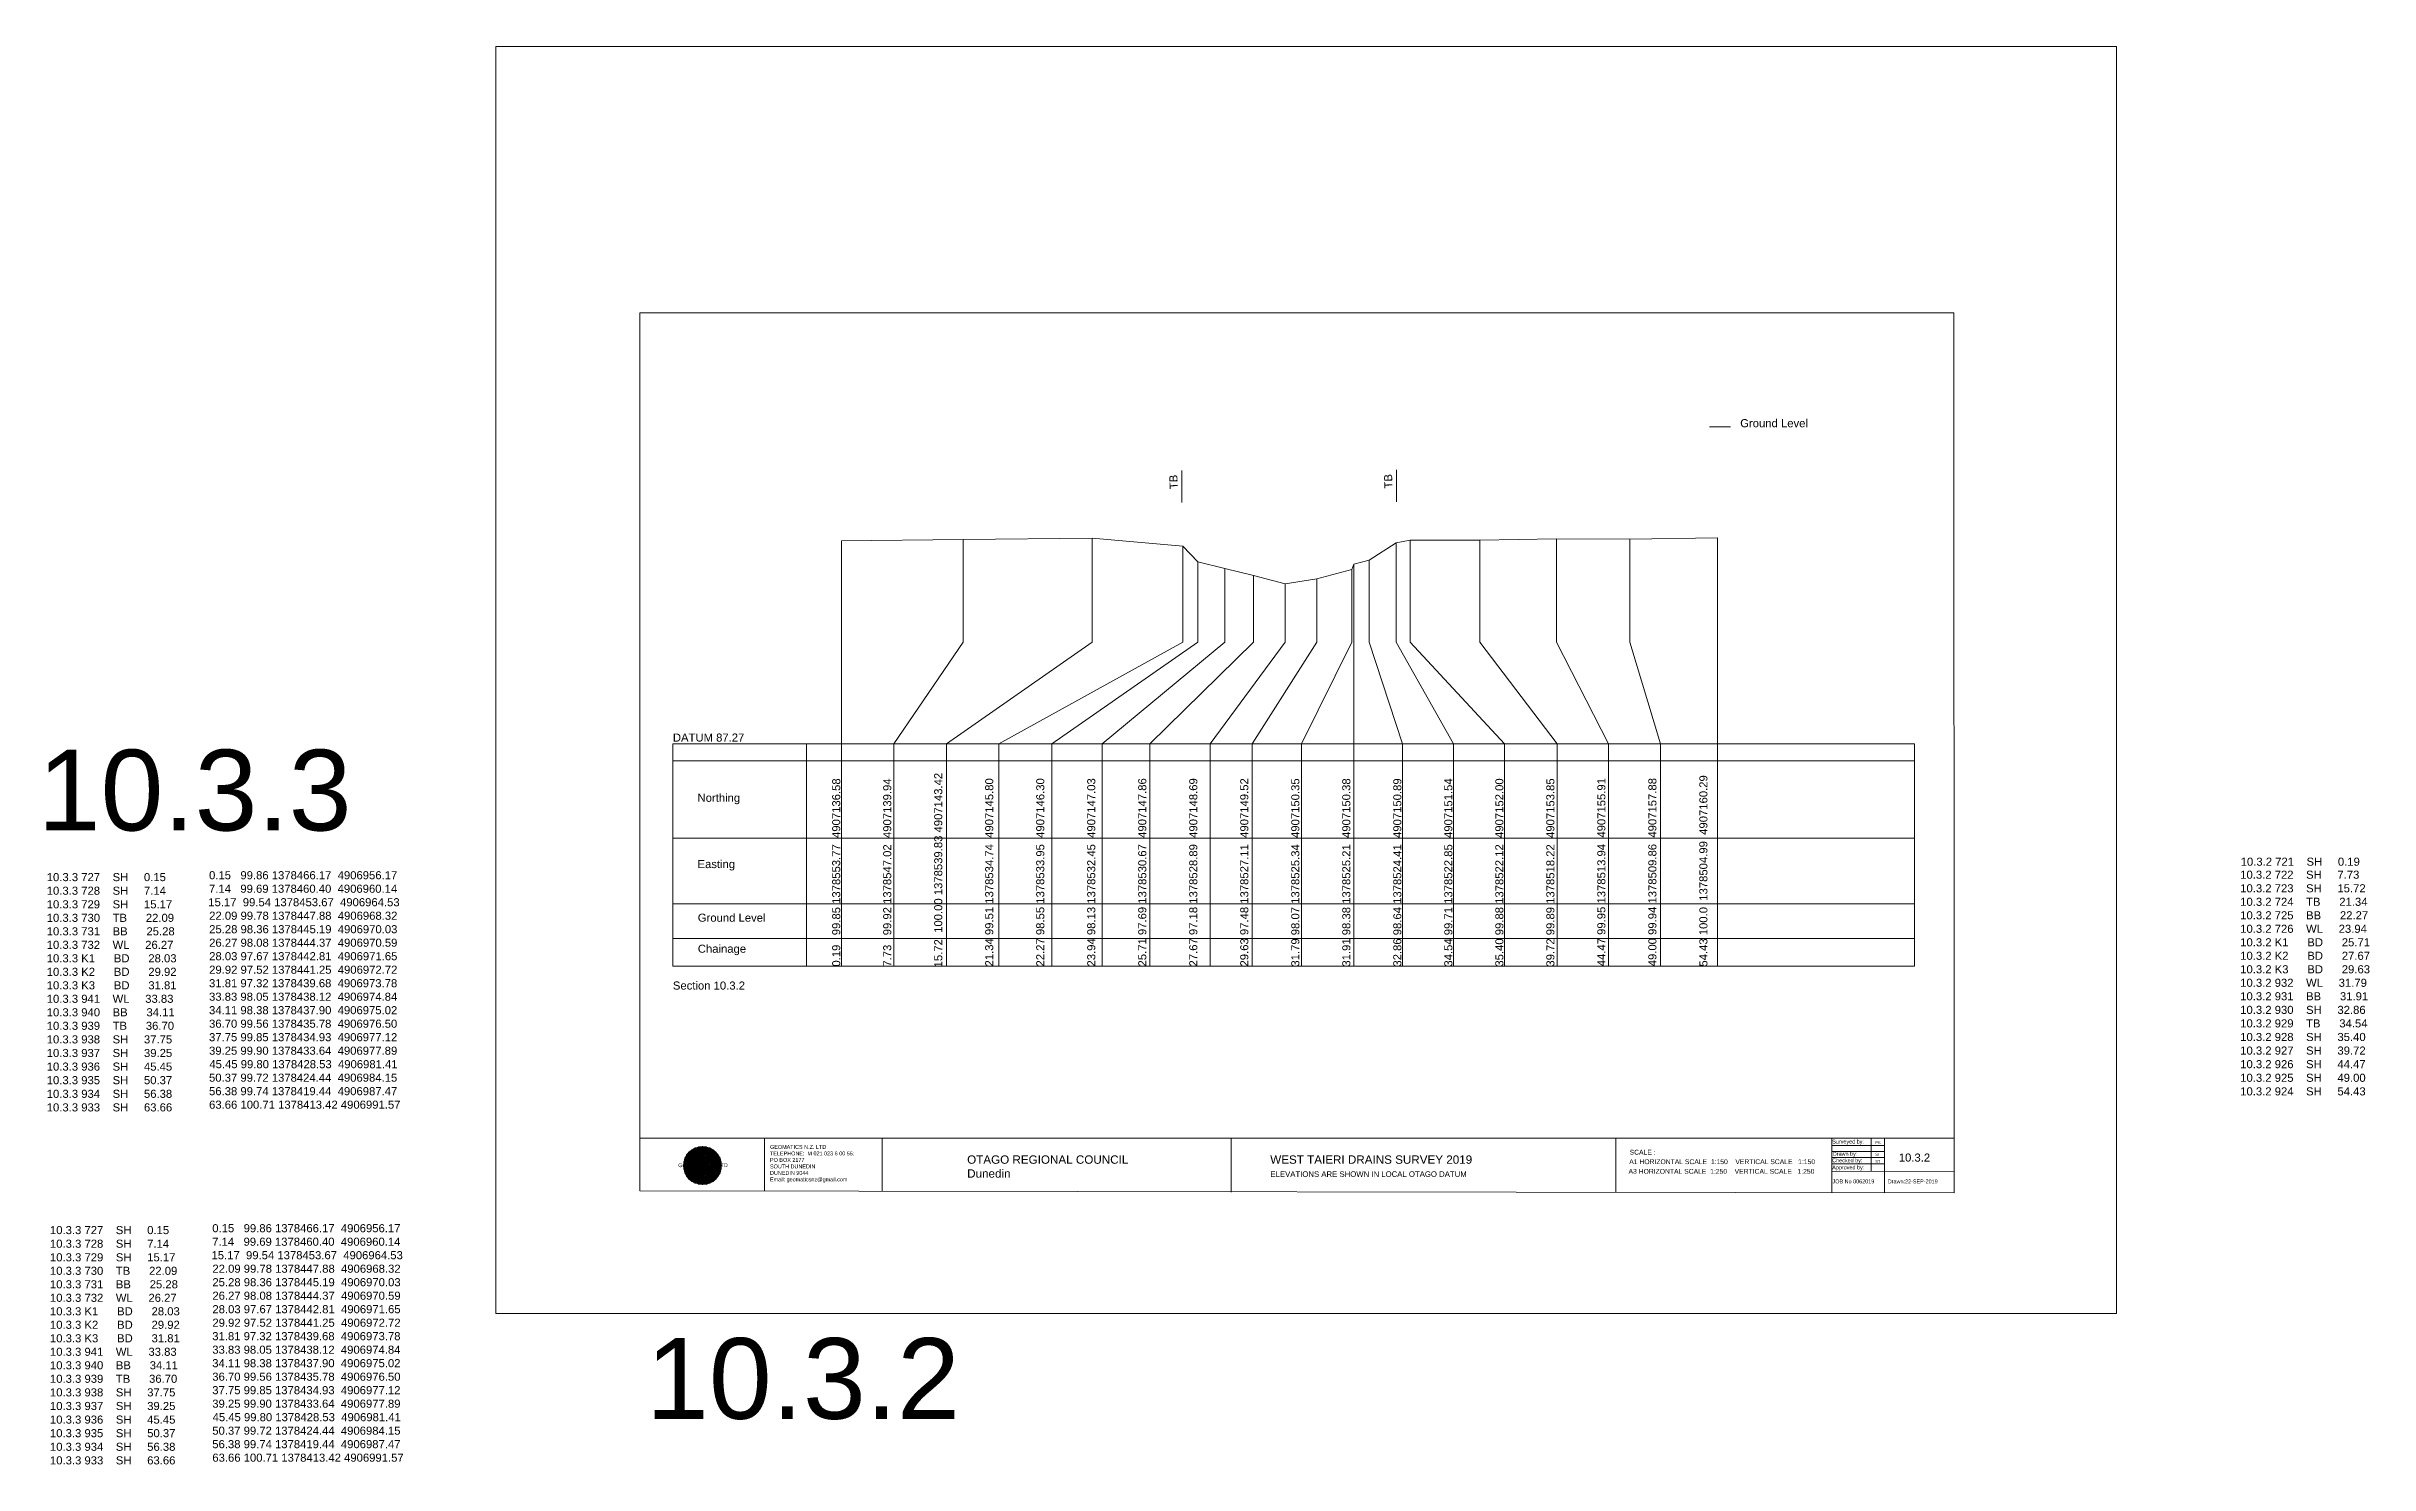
# Model space of a CAD drawing. Header units: millimetres. Extents: x -98331 to 20492277063, y -17414975531 to 5515447517.
# Drawn here: x 269744 to 413547, y 1922118 to 2009887 of the extents above; entities that cross this region are included whole.
import ezdxf

# ---------------------------------------------------------------- set-up
doc = ezdxf.new("R2010")
doc.units = ezdxf.units.MM
doc.header["$PDMODE"] = 35
doc.header["$PDSIZE"] = 1
doc.layers.get('0').update_dxf_attribs({"lineweight": 0})
doc.layers.add('geo', color=7, linetype='Continuous')
doc.styles.get("Standard").update_dxf_attribs({"font": 'arial.ttf', "height": 5000})

msp = doc.modelspace()

# ---------------------------------------------------------------- texts
at = {"linetype": 'Continuous', "lineweight": 0}
for s, p in [('Ground Level', (374590, 1986320)), ('10.3.3 727    SH     0.15', (269761, 1958226)), ('0.15   99.86 1378466.17  4906956.17', (279808, 1958342)), ('10.3.2 722    SH     7.73', (405541, 1958375)), ('10.3.2 721    SH     0.19', (405570, 1959180)), ('10.3.3 728    SH     7.14', (269761, 1957384)), ('15.17  99.54 1378453.67  4906964.53', (279761, 1956672)), ('7.14   99.69 1378460.40  4906960.14', (279804, 1957507)), ('10.3.2 723    SH     15.72', (405541, 1957534)), ('10.3.2 724    TB      21.34', (405541, 1956698)), ('10.3.3 729    SH     15.17', (269761, 1956542)), ('10.3.3 730    TB      22.09', (269761, 1955707)), ('22.09 99.78 1378447.88  4906968.32', (279816, 1955836)), ('10.3.2 725    BB      22.27', (405541, 1955863)), ('10.3.3 731    BB      25.28', (269761, 1954871)), ('10.3.3 732    WL     26.27', (269761, 1954036)), ('25.28 98.36 1378445.19  4906970.03', (279816, 1955001)), ('26.27 98.08 1378444.37  4906970.59', (279816, 1954166)), ('10.3.2 726    WL     23.94', (405541, 1955027)), ('10.3.2 K1      BD      25.71', (405541, 1954192)), ('10.3.3 K1      BD      28.03', (269761, 1953201)), ('10.3.3 K2      BD      29.92', (269761, 1952365)), ('28.03 97.67 1378442.81  4906971.65', (279816, 1953330)), ('29.92 97.52 1378441.25  4906972.72', (279816, 1952495)), ('10.3.2 K2      BD      27.67', (405541, 1953357)), ('10.3.2 K3      BD      29.63', (405541, 1952521)), ('10.3.3 K3      BD      31.81', (269761, 1951530)), ('31.81 97.32 1378439.68  4906973.78', (279808, 1951659)), ('10.3.2 932    WL     31.79', (405541, 1951686)), ('10.3.3 941    WL     33.83', (269761, 1950695)), ('10.3.3 940    BB      34.11', (269761, 1949859)), ('33.83 98.05 1378438.12  4906974.84', (279808, 1950824)), ('34.11 98.38 1378437.90  4906975.02', (279808, 1949989)), ('10.3.2 931    BB      31.91', (405541, 1950851)), ('10.3.2 930    SH     32.86', (405541, 1950009)), ('10.3.3 939    TB      36.70', (269761, 1949024)), ('10.3.3 938    SH     37.75', (269761, 1948182)), ('36.70 99.56 1378435.78  4906976.50', (279808, 1949153)), ('37.75 99.85 1378434.93  4906977.12', (279808, 1948318)), ('10.3.2 929    TB      34.54', (405541, 1949173)), ('10.3.2 928    SH     35.40', (405541, 1948331)), ('10.3.3 937    SH     39.25', (269761, 1947340)), ('39.25 99.90 1378433.64  4906977.89', (279808, 1947482)), ('45.45 99.80 1378428.53  4906981.41', (279828, 1946647)), ('10.3.2 927    SH     39.72', (405541, 1947490)), ('10.3.2 926    SH     44.47', (405541, 1946648)), ('10.3.3 936    SH     45.45', (269761, 1946498)), ('10.3.3 935    SH     50.37', (269761, 1945656)), ('50.37 99.72 1378424.44  4906984.15', (279808, 1945812)), ('10.3.2 925    SH     49.00', (405541, 1945806)), ('10.3.3 934    SH     56.38', (269761, 1944814)), ('10.3.3 933    SH     63.66', (269761, 1943973)), ('56.38 99.74 1378419.44  4906987.47', (279808, 1944976)), ('63.66 100.71 1378413.42 4906991.57', (279811, 1944141)), ('10.3.2 924    SH     54.43', (405541, 1944964)), ('10.3.3 727    SH     0.15', (269961, 1936378)), ('10.3.3 728    SH     7.14', (269961, 1935536)), ('0.15   99.86 1378466.17  4906956.17', (280008, 1936495)), ('7.14   99.69 1378460.40  4906960.14', (280004, 1935659)), ('10.3.3 729    SH     15.17', (269961, 1934694)), ('10.3.3 730    TB      22.09', (269961, 1933859)), ('15.17  99.54 1378453.67  4906964.53', (279961, 1934824)), ('22.09 99.78 1378447.88  4906968.32', (280016, 1933989)), ('10.3.3 731    BB      25.28', (269961, 1933024)), ('25.28 98.36 1378445.19  4906970.03', (280016, 1933153)), ('26.27 98.08 1378444.37  4906970.59', (280016, 1932318)), ('10.3.3 732    WL     26.27', (269961, 1932188)), ('10.3.3 K1      BD      28.03', (269961, 1931353)), ('28.03 97.67 1378442.81  4906971.65', (280016, 1931482)), ('10.3.3 K2      BD      29.92', (269961, 1930518)), ('10.3.3 K3      BD      31.81', (269961, 1929682)), ('31.81 97.32 1378439.68  4906973.78', (280008, 1929812)), ('29.92 97.52 1378441.25  4906972.72', (280016, 1930647)), ('10.3.3 941    WL     33.83', (269961, 1928847)), ('10.3.3 940    BB      34.11', (269961, 1928011)), ('33.83 98.05 1378438.12  4906974.84', (280008, 1928976)), ('34.11 98.38 1378437.90  4906975.02', (280008, 1928141)), ('10.3.3 939    TB      36.70', (269961, 1927176)), ('36.70 99.56 1378435.78  4906976.50', (280008, 1927305)), ('37.75 99.85 1378434.93  4906977.12', (280008, 1926470)), ('10.3.3 938    SH     37.75', (269961, 1926334)), ('10.3.3 937    SH     39.25', (269961, 1925492)), ('39.25 99.90 1378433.64  4906977.89', (280008, 1925635)), ('10.3.3 936    SH     45.45', (269961, 1924650)), ('10.3.3 935    SH     50.37', (269961, 1923809)), ('50.37 99.72 1378424.44  4906984.15', (280008, 1923964)), ('45.45 99.80 1378428.53  4906981.41', (280028, 1924799)), ('10.3.3 934    SH     56.38', (269961, 1922967)), ('56.38 99.74 1378419.44  4906987.47', (280008, 1923129)), ('63.66 100.71 1378413.42 4906991.57', (280011, 1922293)), ('10.3.3 933    SH     63.66', (269961, 1922125))]:
    msp.add_text(s, height=500, dxfattribs=at).set_placement(p)
at = {"color": 7, "linetype": 'Continuous', "lineweight": 0}
for p in [(339774, 1982498), (353068, 1982540)]:
    msp.add_text('TB', height=500, rotation=91.78991, dxfattribs=at).set_placement(p)
for s, height, p in [('DATUM 87.27', 500, (308520, 1966863)), ('10.3.3 ', 5000, (269212, 1961361)), ('Northing', 500, (310046, 1963136)), ('Easting', 500, (310044, 1959033)), ('Ground Level', 500, (310062, 1955714)), ('Chainage', 500, (310065, 1953794)), ('Section 10.3.2', 500, (308520, 1951514)), ('SCALE :  ', 300, (367745, 1941298)), ('10.3.2', 500, (384406, 1940867)), ('A3 HORIZONTAL SCALE  1:250    VERTICAL SCALE   1:250 ', 300, (367678, 1940115)), ('A1 HORIZONTAL SCALE  1:150    VERTICAL SCALE   1:150 ', 300, (367722, 1940711)), ('10.3.2', 5000, (306869, 1924946))]:
    msp.add_text(s, height=height, dxfattribs=at).set_placement(p)
at = {"linetype": 'Continuous', "lineweight": 0}
for s, p in [('0.19   99.85 1378553.77  4907136.58', (318881, 1952936)), ('7.73   99.92 1378547.02  4907139.94', (322039, 1952932)), ('15.72  100.00 1378539.83 4907143.42', (325197, 1952889)), ('21.34 99.51 1378534.74  4907145.80', (328354, 1952944)), ('22.27 98.55 1378533.95  4907146.30', (331512, 1952944)), ('23.94 98.13 1378532.45  4907147.03', (334669, 1952944)), ('25.71 97.69 1378530.67  4907147.86', (337827, 1952944)), ('27.67 97.18 1378528.89  4907148.69', (340985, 1952944)), ('29.63 97.48 1378527.11  4907149.52', (344142, 1952944)), ('31.79 98.07 1378525.34  4907150.35', (347300, 1952936)), ('31.91 98.38 1378525.21  4907150.38', (350457, 1952936)), ('32.86 98.64 1378524.41  4907150.89', (353615, 1952936)), ('34.54 99.71 1378522.85  4907151.54', (356772, 1952936)), ('35.40 99.88 1378522.12  4907152.00', (359930, 1952936)), ('39.72 99.89 1378518.22  4907153.85', (363088, 1952936)), ('44.47 99.95 1378513.94  4907155.91', (366245, 1952956)), ('49.00 99.94 1378509.86  4907157.88', (369403, 1952956)), ('54.43 100.0  1378504.99  4907160.29', (372560, 1952936))]:
    msp.add_text(s, height=500, rotation=90, dxfattribs=at).set_placement(p)

# ---------------------------------------------------------------- blocks, each defined once
blk = doc.blocks.new('Geomatics_Circle_SPT')
at = {"layer": 'geo', "color": 2, "linetype": 'Continuous', "lineweight": 0}
for p, q in [((0, 25.2), (-25.2, 0)), ((-24.7, 4.9), (-4.9, 24.7)), ((-24.7, -4.9), (4.9, 24.7)), ((4.9, -24.7), (-24.7, 4.9)), ((-24.7, 0), (0, -24.7)), ((-9.7, 23.3), (-23.3, 9.6)), ((9.7, 23.3), (-23.3, -9.7)), ((-23.3, 9.7), (9.7, -23.3)), ((-21, 14), (-14, 21)), ((-21, -14), (14, 21)), ((14, -21), (-21, 14)), ((0, 0), (-17.8, 17.8)), ((0, 0), (-17.8, -17.8)), ((-14, 21), (21, -14)), ((21, 14), (-14, -21)), ((23.3, -9.7), (-9.7, 23.3)), ((-9.7, -23.3), (23.3, 9.7)), ((-4.9, 24.7), (24.7, -4.9)), ((24.7, 4.9), (-4.9, -24.7)), ((25.2, 0), (0, 25.2)), ((0, 0), (17.8, 17.8)), ((0, 0), (17.8, -17.8)), ((0, -24.8), (25.2, 0)), ((4.9, 24.7), (24.7, 4.9)), ((23.3, 9.7), (9.7, 23.3)), ((14, 21), (21, 14)), ((17.8, 18.1), (17.8, 18.1)), ((-4.9, -24.7), (-24.7, -4.9)), ((-23.3, -9.7), (-9.7, -23.3)), ((-14, -21), (-21, -14)), ((-17.8, -17.8), (-17.8, -17.8)), ((24.7, -4.9), (4.9, -24.7)), ((4.9, -24.7), (4.9, -24.7)), ((9.7, -23.3), (23.3, -9.7)), ((21, -14), (14, -21)), ((18.1, -17.8), (18.1, -17.8))]:
    blk.add_line(p, q, dxfattribs=at)
at = {"layer": 'geo', "color": 1, "linetype": 'Continuous', "lineweight": 0}
for p, q in [((-25.2, 0), (9.7, 23.3)), ((-25.2, 0), (-9.6, 23.3)), ((-25.2, 0), (23.3, 9.7)), ((-25.2, 0), (-23.3, 9.7)), ((-23.3, -9.7), (-25.2, 0)), ((-9.6, -23.3), (-25.2, 0)), ((9.7, -23.3), (-25.2, 0)), ((-4.9, 24.8), (-24.7, -4.9)), ((4.9, 24.7), (-24.7, 4.9)), ((14, 21), (-24.7, -4.9)), ((-14, 21), (-24.7, 4.9)), ((21, 14), (-24.7, 4.9)), ((-21, 14), (-24.7, -4.9)), ((0, 0), (-24.7, 4.9)), ((-24.7, 4.9), (-21, -14)), ((-24.7, 4.9), (-4.9, -24.7)), ((-24.7, 4.9), (14, -21)), ((-24.7, 4.9), (-24.7, 4.9)), ((0, 0), (-24.7, -4.9)), ((-23.3, 9.7), (0, 25.2)), ((-23.3, -9.6), (0, 25.2)), ((-23.3, -9.6), (17.8, 17.8)), ((-23.3, 9.7), (-17.8, 17.9)), ((-23.3, -9.6), (-17.8, 17.9)), ((-23.3, 9.7), (17.8, 17.8)), ((-17.8, -17.8), (-23.3, 9.7)), ((0, -25.2), (-23.3, 9.7)), ((-23.3, 9.7), (17.8, -17.8)), ((-23.3, 9.7), (25.2, 0)), ((-23.3, 9.4), (-23.3, 9.4)), ((-23.3, -9.7), (25.2, 0)), ((4.9, 24.8), (-21, -14)), ((-4.9, 24.7), (-21, 14)), ((14, 21), (-21, 14)), ((-14, 21), (-21, -14)), ((0, 0), (-21, 14)), ((-21, 14), (-14, -21)), ((-21, 14), (4.9, -24.7)), ((-21, 14), (-21, 14)), ((24.7, 4.9), (-21, 14)), ((0, 0), (-21, -14)), ((-17.9, 17.6), (-17.9, 17.6)), ((-17.8, 17.8), (9.7, 23.3)), ((-17.8, 17.8), (-9.6, 23.3)), ((-17.8, -17.8), (9.7, 23.3)), ((-17.8, -17.8), (-9.7, 23.3)), ((-9.7, -23.3), (-17.8, 17.8)), ((-17.8, 17.8), (9.7, -23.3)), ((-17.8, 17.8), (23.3, -9.6)), ((-17.8, 17.8), (23.3, 9.7)), ((-17.8, -17.8), (23.3, 9.7)), ((4.9, 24.7), (-14, 21)), ((-4.9, 24.7), (-14, -20.9)), ((0, 0), (-14, 21)), ((-14, 21), (-4.9, -24.7)), ((-14, 21), (-14, 21)), ((24.7, -4.9), (-14, 21)), ((21, 14), (-14, 21)), ((-14, -21), (24.7, 4.9)), ((0, 0), (-14, -21)), ((-9.8, 23.1), (-9.8, 23.1)), ((-9.7, 23.3), (0, 25.2)), ((-9.7, 23.3), (0, -25.2)), ((-9.7, -23.3), (0, 25.2)), ((-9.6, 23.3), (17.8, -17.8)), ((-9.6, 23.3), (25.2, 0)), ((-9.6, 23.3), (17.8, 17.8)), ((-9.6, -23.3), (17.8, 17.9)), ((25.2, 0), (-9.6, -23.3)), ((0, 0), (-4.9, 24.7)), ((-4.9, 24.7), (-4.9, 24.7)), ((21, -14), (-4.9, 24.7)), ((24.8, 4.9), (-4.9, 24.7)), ((14, 21), (-4.9, 24.7)), ((-4.9, -24.7), (21, 14)), ((0, 0), (-4.9, -24.7)), ((-0.2, 25.1), (-0.2, 25.1)), ((0, 25.2), (9.7, -23.3)), ((0, 25.2), (23.3, -9.7)), ((0, 25.2), (23.3, 9.7)), ((0, 25.2), (9.7, 23.3)), ((0, 0), (4.9, 24.7)), ((0, -25.2), (9.7, 23.3)), ((0, 0), (14, 21)), ((0, 0), (21, 14)), ((23.3, 9.7), (0, -25.2)), ((0, 0), (24.8, 4.9)), ((0, 0), (4.9, -24.7)), ((0, 0), (14, -21)), ((0, 0), (21, -14)), ((0, 0), (24.8, -4.9)), ((21, 14), (4.9, 24.8)), ((14, -21), (4.9, 24.7)), ((24.7, -4.9), (4.9, 24.7)), ((4.9, 24.7), (4.9, 24.7)), ((4.9, -24.7), (14, 21)), ((4.9, -24.7), (24.7, 4.9)), ((9.4, 23.3), (9.4, 23.3)), ((9.7, 23.3), (17.8, -17.8)), ((9.7, 23.3), (25.2, 0)), ((9.7, 23.3), (17.8, 17.9)), ((17.8, 17.8), (9.7, -23.3)), ((25.2, 0), (9.7, -23.3)), ((21, -14), (14, 21)), ((24.7, 4.9), (14, 21)), ((14, 21), (14, 21)), ((14, -21), (21, 14)), ((17.6, 17.9), (17.6, 17.9)), ((17.8, 17.8), (23.3, -9.7)), ((17.8, 17.8), (23.3, 9.7)), ((23.3, 9.7), (17.8, -17.8)), ((24.7, -4.9), (21, 14)), ((21, 14), (21, 14)), ((21, -14), (24.7, 4.9)), ((23.1, 9.8), (23.1, 9.8)), ((23.3, 9.7), (25.2, 0)), ((25.2, 0), (23.3, -9.6)), ((24.7, 4.9), (24.7, 4.9)), ((25.1, 0.2), (25.1, 0.2)), ((-25.2, 0), (23.3, -9.7)), ((-25.1, -0.2), (-25.1, -0.2)), ((-24.7, -4.9), (-24.7, -4.9)), ((-24.7, -4.9), (-14, -21)), ((-24.7, -4.9), (4.9, -24.7)), ((-24.7, -4.9), (21, -14)), ((-17.8, -17.8), (-23.3, -9.7)), ((0, -25.2), (-23.3, -9.6)), ((17.8, -17.8), (-23.3, -9.6)), ((-23.1, -9.8), (-23.1, -9.8)), ((-21, -14), (24.7, -4.9)), ((-21, -14), (-21, -14)), ((-21, -14), (-4.9, -24.7)), ((-21, -14), (14, -21)), ((23.3, -9.7), (-17.8, -17.8)), ((-9.6, -23.3), (-17.8, -17.8)), ((9.7, -23.3), (-17.8, -17.8)), ((-17.6, -17.9), (-17.6, -17.9)), ((-14, -21), (21, -14)), ((-14, -21), (-14, -21)), ((-14, -21), (4.9, -24.7)), ((17.8, -17.8), (-9.7, -23.3)), ((0, -25.2), (-9.7, -23.3)), ((-9.4, -23.3), (-9.4, -23.3)), ((-4.9, -24.7), (24.7, -4.9)), ((-4.9, -24.7), (14, -21)), ((-4.9, -24.7), (-4.9, -24.7)), ((23.3, -9.6), (0, -25.2)), ((9.7, -23.3), (0, -25.2)), ((0.2, -25.1), (0.2, -25.1)), ((4.9, -24.7), (21, -14)), ((4.9, -24.7), (4.9, -24.7)), ((17.8, -17.8), (9.7, -23.3)), ((9.8, -23.1), (9.8, -23.1)), ((14, -21), (24.7, -4.9)), ((14, -21), (14, -21)), ((23.3, -9.6), (17.8, -17.8)), ((17.9, -17.6), (17.9, -17.6)), ((21, -14), (21, -14)), ((23.3, -9.4), (23.3, -9.4)), ((24.7, -4.9), (24.7, -4.9))]:
    blk.add_line(p, q, dxfattribs=at)
at = {"layer": 'geo', "color": 114, "linetype": 'Continuous', "lineweight": 0}
for p, q in [((17.9, 17.8), (-25.2, 0)), ((-24.7, 4.9), (14, 21)), ((-24.7, -4.9), (21, 14)), ((-14, -21), (-24.7, 4.9)), ((9.7, 23.3), (-23.3, 9.7)), ((0, 0), (-23.3, 9.7)), ((-23.3, 9.7), (-9.7, -23.3)), ((0, 0), (-23.3, -9.7)), ((-4.9, -24.7), (-21, 14)), ((-20.9, 14), (4.9, 24.7)), ((24.8, 4.9), (-20.9, -14)), ((0, 25.2), (-17.8, 17.8)), ((-17.8, 17.8), (0, -25.2)), ((-14, 21), (-4.9, 24.7)), ((4.9, -24.7), (-14, 21)), ((0, 0), (-9.7, 23.3)), ((0, 0), (-9.7, -23.3)), ((-4.9, 24.7), (14, -21)), ((17.8, -17.8), (0, 25.2)), ((0, 0), (9.7, 23.3)), ((0, 0), (23.3, 9.7)), ((0, 0), (9.7, -23.3)), ((0, 0), (23.3, -9.7)), ((4.9, 24.7), (21, -14)), ((23.3, -9.7), (9.7, 23.3)), ((14, 21), (24.7, -4.9)), ((25.2, 0), (17.8, 17.8)), ((21, 14), (24.7, 4.9)), ((-25.2, 0), (-17.8, -17.8)), ((-21, -14), (-24.7, -4.9)), ((-17.8, -17.8), (25.2, 0)), ((24.8, -4.9), (-14, -21)), ((-9.6, -23.3), (23.3, -9.7)), ((21, -14), (-4.9, -24.8)), ((0, -25.2), (17.9, -17.8)), ((14, -21), (4.9, -24.8))]:
    blk.add_line(p, q, dxfattribs=at)
at = {"layer": 'geo', "color": 250, "linetype": 'Continuous', "lineweight": 0}
for p, q in [((0, 0), (-25.2, 0)), ((24.7, 4.9), (-24.7, 4.9)), ((-24.7, 4.9), (-24.7, -4.9)), ((-23.3, 9.7), (23.3, 9.7)), ((-23.3, 9.7), (-23.3, 9.7)), ((-23.3, -9.7), (-23.3, 9.7)), ((21, 14), (-21, 14)), ((-21, 14), (-21, -14)), ((-17.8, 17.8), (17.8, 17.8)), ((-17.8, -17.8), (-17.8, 17.8)), ((-14, 21), (-14, 21)), ((14, 21), (-14, 21)), ((-14, 20.9), (-14, -21)), ((-9.7, 23.3), (9.7, 23.3)), ((-9.7, -23.3), (-9.7, 23.3)), ((-4.9, 24.7), (4.9, 24.7)), ((-4.9, 24.7), (-4.9, -24.7)), ((0, 0), (0, 25.2)), ((0, 0), (0, -25.2)), ((0, 0), (25.2, 0)), ((4.9, 24.7), (4.9, -24.7)), ((9.7, -23.3), (9.7, 23.3)), ((14, 21), (14, -21)), ((17.8, -17.8), (17.8, 17.8)), ((21, 14), (21, 14)), ((21, -14), (21, 14)), ((23.3, 9.7), (23.3, -9.7)), ((24.7, 4.9), (24.7, 4.9)), ((24.7, -4.9), (24.7, 4.9)), ((-24.7, -4.9), (24.7, -4.9)), ((23.3, -9.7), (-23.3, -9.7)), ((-21, -14), (21, -14)), ((17.8, -17.8), (-17.8, -17.8)), ((-14, -21), (14, -21)), ((9.7, -23.3), (-9.7, -23.3)), ((-4.9, -24.7), (4.9, -24.7))]:
    blk.add_line(p, q, dxfattribs=at)
blk = doc.blocks.new('GeomaticsNZ TITLE BLOCK')
at = {"color": 7, "linetype": 'Continuous', "lineweight": 0}
for p, q in [((0, 94.9), (0, 1579.2)), ((0, 1579.2), (2363.4, 1579.2)), ((2363.4, 1579.2), (2364, 94.9)), ((2364, 94.9), (0, 94.9)), ((0, 94.9), (0, 0)), ((15.9, 94.9), (2364, 94.9)), ((224.3, 95.2), (224.3, -0.3)), ((2364, 94.9), (382.6, 94.9)), ((435.8, 95.2), (435.8, -0.7)), ((1063.4, 94.9), (1063.4, -2.4)), ((1755.4, 94.9), (1755.4, -2.6)), ((2143.9, 94.9), (2143.7, -3)), ((2214.9, 94.9), (2214.9, 36.1)), ((2238.6, 94.8), (2238.6, -3.2)), ((2364, -3.5), (2364, 94.9)), ((2143.6, 60.4), (2238.6, 60.4)), ((2143.8, 48.6), (2238.6, 48.6)), ((2143.9, 81.9), (2238.6, 81.7)), ((2143.9, 71), (2238.6, 71)), ((0, 0), (2364, -3.5)), ((2143.8, 35.4), (2364, 35.3))]:
    blk.add_line(p, q, dxfattribs=at)
at = {"color": 7, "linetype": 'Continuous', "lineweight": 0, "xscale": 1.36, "yscale": 1.36, "zscale": 1.36}
blk.add_blockref('Geomatics_Circle_SPT', (112.4, 45.7), dxfattribs=at)
at = {"color": 7, "linetype": 'Continuous', "lineweight": 0}
for s, p in [('PK', (2222.4, 84.8)), ('ST', (2222, 63.6)), ('ST', (2222.1, 50.6))]:
    blk.add_text(s, height=5, dxfattribs=at).set_placement(p)
at = {"color": 7, "linetype": 'Continuous', "lineweight": 0, "attachment_point": 1}
for s, width, heights, insert, char_height in [('{\\C256;Surveyed by:}', 3535.727, [0], (2144.7, 92.4), 7), ('{\\C256;Geomatics N.Z. LTD                   }', 125.079, [15.8], (68.8, 49.9), 7), ('{\\C256;GEOMATICS N.Z. LTD                   \\PTELEPHONE:  M 021 023 6 00 55;\\PPO BOX 2177\\PSOUTH DUNEDIN\\PDUNEDIN 9044\\PEmail: geomaticsnz@gmail.com}', 3535.727, [94.7], (234, 82.7), 7), ('{\\C256;OTAGO REGIONAL COUNCIL\\PDunedin}', 3535.727, [0], (588.6, 64), 15), ('{\\C256;WEST TAIERI DRAINS SURVEY 2019}', 3535.727, [0], (1133.8, 64), 15), ('{\\C256;Approved by:}', 3535.727, [0], (2144.7, 45.9), 7), ('{\\C256;Checked by:}', 3535.727, [0], (2144.7, 58.6), 7), ('{\\C256;Drawn by:}', 3535.727, [0], (2145.8, 70.4), 7), ('{\\C256;ELEVATIONS ARE SHOWN IN LOCAL OTAGO DATUM}', 3535.727, [0], (1134.1, 35.4), 10), ('{\\C256;JOB No 0062019}', 3535.727, [0], (2145.3, 20.8), 7), ('{\\C256;Drawn:22-SEP-2019}', 3535.727, [0], (2244.7, 20.7), 7)]:
    blk.add_mtext_dynamic_manual_height_columns(s, width=width, gutter_width=159, heights=heights, dxfattribs=dict(at, insert=insert, char_height=char_height))

# ---------------------------------------------------------------- linework, layer by layer
at = {"color": 1, "linetype": 'Continuous', "lineweight": 0}
msp.add_line((372695, 1986342), (373987, 1986342), dxfattribs=at)
at = {"color": 7, "linetype": 'Continuous', "lineweight": 0}
for p, q in [((340018, 1981662), (340018, 1983642)), ((353313, 1981703), (353313, 1983683)), ((308520, 1966717), (385376, 1966717)), ((308520, 1966717), (308520, 1952965)), ((316789, 1952965), (316789, 1966717)), ((385376, 1952965), (385376, 1966717)), ((308520, 1965675), (385376, 1965675)), ((308520, 1960884), (385376, 1960884)), ((308520, 1956813), (385376, 1956813)), ((308520, 1954680), (385376, 1954680)), ((308520, 1952965), (385376, 1952965))]:
    msp.add_line(p, q, dxfattribs=at)
at = {"color": 4, "linetype": 'Continuous', "lineweight": 0}
msp.add_lwpolyline([(397883, 2009887), (297561, 2009887), (297561, 1931465), (397883, 1931465)], close=True, dxfattribs=at)
at = {"color": 1, "linetype": 'Continuous', "lineweight": 0}
msp.add_lwpolyline([(318952, 1979298), (326491, 1979368), (334479, 1979447), (340097, 1978957), (341026, 1977997), (342694, 1977577), (344463, 1977137), (346426, 1976636), (348389, 1976936), (350545, 1977524), (350671, 1977836), (351616, 1978092), (353300, 1979160), (354159, 1979330), (358476, 1979340), (363223, 1979406), (367758, 1979395), (373190, 1979465)], dxfattribs=at)
at = {"color": 7, "linetype": 'Continuous', "lineweight": 0}
for points in [[(318952, 1979298), (318952, 1952965)], [(326491, 1979368), (326491, 1973020)], [(334485, 1979447), (334484, 1973020)], [(340097, 1978957), (340097, 1973020)], [(353300, 1979160), (353300, 1973020)], [(354159, 1979330), (354159, 1973020)], [(358476, 1979340), (358476, 1973020)], [(363223, 1979406), (363223, 1973020)], [(367758, 1979395), (367758, 1973020)], [(373190, 1979465), (373190, 1952965)], [(341026, 1977997), (341026, 1973020)], [(342694, 1977577), (342694, 1973020)], [(350545, 1977524), (350545, 1973020)], [(350671, 1977836), (350671, 1973020)], [(351616, 1978092), (351616, 1973020)], [(344463, 1977137), (344463, 1973020)], [(346426, 1976636), (346426, 1973020)], [(348389, 1976936), (348389, 1973020)], [(326491, 1973020), (322198, 1966717)], [(334484, 1973020), (325464, 1966717)], [(340097, 1973020), (328703, 1966717)], [(341026, 1973020), (331974, 1966717)], [(342694, 1973020), (335085, 1966717)], [(344463, 1973020), (338035, 1966717)], [(346426, 1973020), (341787, 1966717)], [(348389, 1973020), (344384, 1966717)], [(350545, 1973020), (347434, 1966717)], [(350671, 1973020), (350671, 1952965)], [(351616, 1973020), (353685, 1966717)], [(353300, 1973020), (356852, 1966717)], [(354159, 1973020), (359998, 1966717)], [(358476, 1973020), (363253, 1966717)], [(363223, 1973020), (366433, 1966717)], [(367758, 1973020), (369665, 1966717)]]:
    msp.add_lwpolyline(points, dxfattribs=at)
at = {"linetype": 'Continuous', "lineweight": 0}
for points in [[(322198, 1952965), (322198, 1966717)], [(325464, 1952965), (325464, 1966717)], [(328703, 1952965), (328703, 1966717)], [(331974, 1952965), (331974, 1966717)], [(335085, 1952965), (335085, 1966717)], [(338035, 1952965), (338035, 1966717)], [(341787, 1952965), (341787, 1966717)], [(344384, 1952965), (344384, 1966717)], [(347434, 1952965), (347434, 1966717)], [(353685, 1952965), (353685, 1966717)], [(356852, 1952965), (356852, 1966717)], [(359998, 1952965), (359998, 1966717)], [(363253, 1952965), (363253, 1966717)], [(366433, 1952965), (366433, 1966717)], [(369665, 1952965), (369665, 1966717)]]:
    msp.add_lwpolyline(points, dxfattribs=at)
at = {"color": 7, "linetype": 'Continuous', "lineweight": 0}
for p in [(318952, 1979298), (326491, 1979368), (334479, 1979447), (340097, 1978957), (353300, 1979160), (354159, 1979330), (358476, 1979340), (363223, 1979406), (367758, 1979395), (373190, 1979465), (341026, 1977997), (342694, 1977577), (350545, 1977524), (350671, 1977836), (351616, 1978092), (344463, 1977137), (346426, 1976636), (348389, 1976936), (308520, 1966717)]:
    msp.add_point(p, dxfattribs=at)

# ---------------------------------------------------------------- block references
at = {"color": 7, "linetype": 'Continuous', "lineweight": 0, "xscale": 34.41290447856466, "yscale": 34.41290447856466, "zscale": 34.41290447856466}
msp.add_blockref('GeomaticsNZ TITLE BLOCK', (306481, 1939048), dxfattribs=at)

msp.set_redraw_order([(e.dxf.handle, doc.entitydb.next_handle()) for e in msp.query("TEXT MTEXT ATTDEF DIMENSION ARC_DIMENSION")])  # texts and dimensions are drawn at this point

doc.saveas('drawing.dxf')
